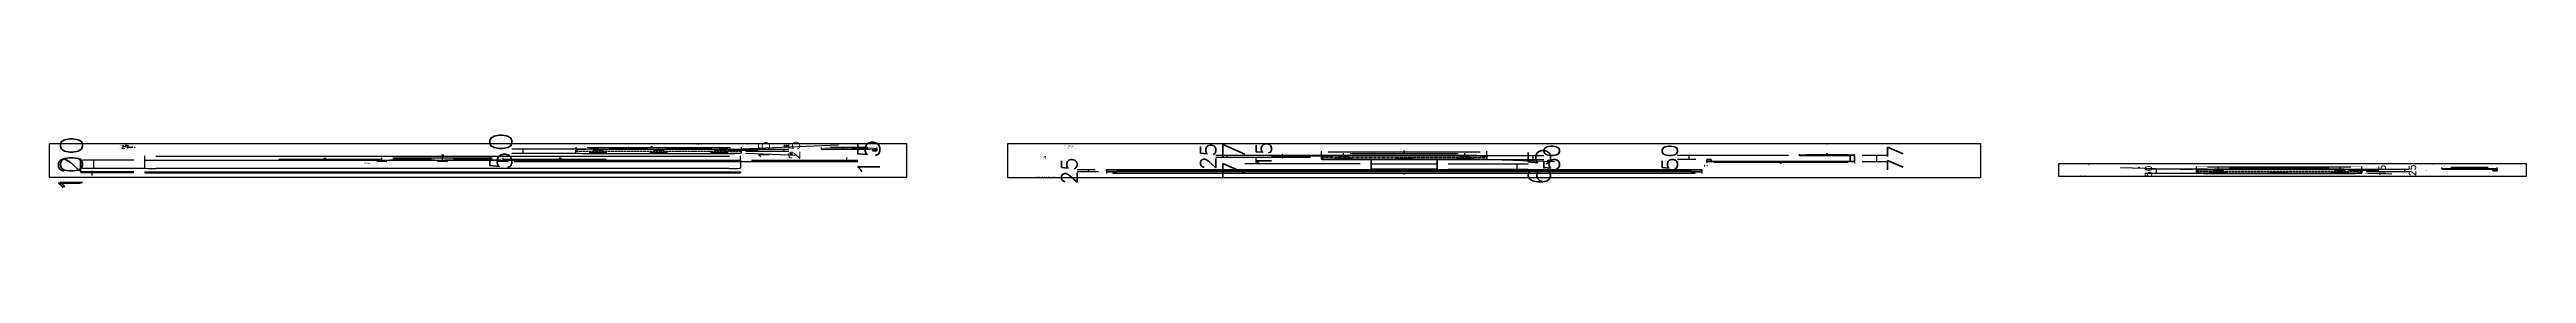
# Model space of a CAD drawing. Header units: millimetres. Extents: x 1501 to 1005769, y -4294 to 6793.
# Drawn here: x 481052 to 1005769, y -4294 to 6793 of the extents above; entities that cross this region are included whole.
import ezdxf

# ---------------------------------------------------------------- set-up
doc = ezdxf.new("R2010")
doc.units = ezdxf.units.MM
doc.linetypes.add('ACAD_ISO02W100', pattern=[15, 12, -3])
doc.linetypes.add('CENTER', pattern=[50.8, 31.75, -6.35, 6.35, -6.35])
doc.styles.get("Standard").update_dxf_attribs({"font": 'txt.shx', "bigfont": 'whgtxt.shx'})
doc.dimstyles.new('ISO-25', dxfattribs={"dimtxt": 10, "dimasz": 10, "dimexe": 5, "dimexo": 5, "dimgap": 5, "dimtad": 2, "dimtxsty": 'Standard', "dimcen": 2.5, "dimadec": 0, "dimazin": 0, "dimtfac": 1, "dimtmove": 0, "dimatfit": 3, "dimfxl": 1, "dimarcsym": 0})

# ---------------------------------------------------------------- blocks, each defined once
blk = doc.blocks.new('*D54')
at = {"color": 0, "lineweight": -2, "transparency": 16777216}
for p, q in [((1586.6, -71.5), (1556.9, -71.5)), ((1561.9, -76.5), (1561.9, -143.5)), ((1609.1, -148.5), (1556.9, -148.5))]:
    blk.add_line(p, q, dxfattribs=at)
at = {"color": 0, "transparency": 16777216}
for points in [[(1561, -76.5), (1562.7, -76.5), (1561.9, -71.5)], [(1561, -143.5), (1562.7, -143.5), (1561.9, -148.5)]]:
    blk.add_solid(points, dxfattribs=at)
at = {"layer": 'Defpoints', "color": 0, "transparency": 16777216}
for p in [(1591.6, -71.5), (1561.9, -148.5), (1614.1, -148.5)]:
    blk.add_point(p, dxfattribs=at)
at = {"color": 7, "transparency": 16777216, "insert": (1551.9, -110), "char_height": 10, "attachment_point": 5, "rotation": 90}
blk.add_mtext('77', dxfattribs=at)
blk = doc.blocks.new('*D47')
at = {"color": 0, "lineweight": -2, "transparency": 16777216}
for p, q in [((1649.1, -148.5), (1685.4, -148.5)), ((1680.4, -208.5), (1680.4, -153.5)), ((1649.1, -213.5), (1685.4, -213.5))]:
    blk.add_line(p, q, dxfattribs=at)
at = {"color": 0, "transparency": 16777216}
for points in [[(1679.5, -153.5), (1681.2, -153.5), (1680.4, -148.5)], [(1679.5, -208.5), (1681.2, -208.5), (1680.4, -213.5)]]:
    blk.add_solid(points, dxfattribs=at)
at = {"layer": 'Defpoints', "color": 0, "transparency": 16777216}
for p in [(1644.1, -148.5), (1680.4, -148.5), (1644.1, -213.5)]:
    blk.add_point(p, dxfattribs=at)
at = {"color": 7, "transparency": 16777216, "insert": (1690.4, -181), "char_height": 10, "attachment_point": 5, "rotation": 90}
blk.add_mtext('65', dxfattribs=at)
blk = doc.blocks.new('*D48')
at = {"color": 0, "lineweight": -2, "transparency": 16777216}
for p, q in [((1836.8, -43.6), (1848.3, -43.6)), ((1843.3, -46.6), (1843.3, -117.6)), ((1836.8, -120.6), (1848.3, -120.6))]:
    blk.add_line(p, q, dxfattribs=at)
at = {"color": 0, "transparency": 16777216}
for points in [[(1842.8, -46.6), (1843.8, -46.6), (1843.3, -43.6)], [(1842.8, -117.6), (1843.8, -117.6), (1843.3, -120.6)]]:
    blk.add_solid(points, dxfattribs=at)
at = {"layer": 'Defpoints', "color": 0, "transparency": 16777216}
for p in [(1831.8, -43.6), (1831.8, -120.6), (1843.3, -120.6)]:
    blk.add_point(p, dxfattribs=at)
at = {"color": 7, "transparency": 16777216, "insert": (1851.8, -82.1), "char_height": 7, "attachment_point": 5, "rotation": 90}
blk.add_mtext('77', dxfattribs=at)
blk = doc.blocks.new('*D49')
at = {"color": 0, "lineweight": -2, "transparency": 16777216}
for p, q in [((1808.3, -38.6), (1808.3, -31.5)), ((1833.3, -40.1), (1833.3, -31.5)), ((1811.3, -36.5), (1830.3, -36.5))]:
    blk.add_line(p, q, dxfattribs=at)
at = {"color": 0, "transparency": 16777216}
for points in [[(1811.3, -36), (1811.3, -37), (1808.3, -36.5)], [(1830.3, -36), (1830.3, -37), (1833.3, -36.5)]]:
    blk.add_solid(points, dxfattribs=at)
at = {"layer": 'Defpoints', "color": 0, "transparency": 16777216}
for p in [(1808.3, -43.6), (1833.3, -36.5), (1833.3, -45.1)]:
    blk.add_point(p, dxfattribs=at)
at = {"color": 7, "transparency": 16777216, "insert": (1820.8, -28), "char_height": 7, "attachment_point": 5}
blk.add_mtext('25', dxfattribs=at)
blk = doc.blocks.new('*D50')
at = {"color": 0, "lineweight": -2, "transparency": 16777216}
for p, q in [((1803.3, -45.6), (1753.1, -45.6)), ((1758.1, -48.6), (1758.1, -92.6)), ((1761.3, -95.6), (1753.1, -95.6))]:
    blk.add_line(p, q, dxfattribs=at)
at = {"color": 0, "transparency": 16777216}
for points in [[(1757.6, -48.6), (1758.6, -48.6), (1758.1, -45.6)], [(1757.6, -92.6), (1758.6, -92.6), (1758.1, -95.6)]]:
    blk.add_solid(points, dxfattribs=at)
at = {"layer": 'Defpoints', "color": 0, "transparency": 16777216}
for p in [(1808.3, -45.6), (1758.1, -95.6), (1766.3, -95.6)]:
    blk.add_point(p, dxfattribs=at)
at = {"color": 7, "transparency": 16777216, "insert": (1749.6, -70.6), "char_height": 7, "attachment_point": 5, "rotation": 90}
blk.add_mtext('50', dxfattribs=at)
blk = doc.blocks.new('*D55')
at = {"color": 0, "lineweight": -2, "transparency": 16777216}
for p, q in [((1766.3, -124.1), (1766.3, -138.3)), ((1830.3, -133.3), (1769.3, -133.3)), ((1833.3, -124.1), (1833.3, -138.3))]:
    blk.add_line(p, q, dxfattribs=at)
at = {"color": 0, "transparency": 16777216}
for points in [[(1769.3, -132.8), (1769.3, -133.8), (1766.3, -133.3)], [(1830.3, -132.8), (1830.3, -133.8), (1833.3, -133.3)]]:
    blk.add_solid(points, dxfattribs=at)
at = {"layer": 'Defpoints', "color": 0, "transparency": 16777216}
for p in [(1766.3, -119.1), (1833.3, -119.1), (1766.3, -133.3)]:
    blk.add_point(p, dxfattribs=at)
at = {"color": 7, "transparency": 16777216, "insert": (1799.8, -141.8), "char_height": 7, "attachment_point": 5}
blk.add_mtext('67', dxfattribs=at)
blk = doc.blocks.new('*D56')
at = {"color": 0, "lineweight": -2, "transparency": 16777216}
for p, q in [((1376.4, -98.8), (1376.4, -70.5)), ((1333.2, -103.8), (1381.4, -103.8)), ((1376.4, -118.8), (1376.4, -103.8)), ((1225.7, -118.8), (1381.4, -118.8)), ((1376.4, -123.8), (1376.4, -128.8))]:
    blk.add_line(p, q, dxfattribs=at)
at = {"color": 0, "transparency": 16777216}
for points in [[(1375.6, -98.8), (1377.3, -98.8), (1376.4, -103.8)], [(1375.6, -123.8), (1377.3, -123.8), (1376.4, -118.8)]]:
    blk.add_solid(points, dxfattribs=at)
at = {"layer": 'Defpoints', "color": 0, "transparency": 16777216}
for p in [(1328.2, -103.8), (1376.4, -103.8), (1220.7, -118.8)]:
    blk.add_point(p, dxfattribs=at)
at = {"color": 0, "transparency": 16777216, "insert": (1386.4, -82.2), "char_height": 10, "attachment_point": 5, "rotation": 90}
blk.add_mtext('15', dxfattribs=at)
blk = doc.blocks.new('*D57')
at = {"color": 0, "lineweight": -2, "transparency": 16777216}
for p, q in [((1574, -53.5), (1574, -31.2)), ((1596.6, -56.5), (1569, -56.5)), ((1574, -71.5), (1574, -56.5)), ((1586.6, -71.5), (1569, -71.5)), ((1574, -74.5), (1574, -77.5))]:
    blk.add_line(p, q, dxfattribs=at)
at = {"color": 0, "transparency": 16777216}
for points in [[(1573.5, -53.5), (1574.5, -53.5), (1574, -56.5)], [(1573.5, -74.5), (1574.5, -74.5), (1574, -71.5)]]:
    blk.add_solid(points, dxfattribs=at)
at = {"layer": 'Defpoints', "color": 0, "transparency": 16777216}
for p in [(1574, -56.5), (1601.6, -56.5), (1591.6, -71.5)]:
    blk.add_point(p, dxfattribs=at)
at = {"color": 7, "transparency": 16777216, "insert": (1565.5, -40.8), "char_height": 7, "attachment_point": 5, "rotation": 90}
blk.add_mtext('15', dxfattribs=at)
blk = doc.blocks.new('*D51')
at = {"color": 0, "lineweight": -2, "transparency": 16777216}
for p, q in [((1165.7, -113.8), (1165.7, -75.7)), ((1220.7, -113.8), (1220.7, -75.7)), ((1215.7, -80.7), (1170.7, -80.7))]:
    blk.add_line(p, q, dxfattribs=at)
at = {"color": 0, "transparency": 16777216}
for points in [[(1170.7, -79.9), (1170.7, -81.6), (1165.7, -80.7)], [(1215.7, -79.9), (1215.7, -81.6), (1220.7, -80.7)]]:
    blk.add_solid(points, dxfattribs=at)
at = {"layer": 'Defpoints', "color": 0, "transparency": 16777216}
for p in [(1165.7, -80.7), (1165.7, -118.8), (1220.7, -118.8)]:
    blk.add_point(p, dxfattribs=at)
at = {"color": 0, "transparency": 16777216, "insert": (1193.2, -70.7), "char_height": 10, "attachment_point": 5}
blk.add_mtext('55', dxfattribs=at)
blk = doc.blocks.new('*D58')
at = {"color": 0, "lineweight": -2, "transparency": 16777216}
for p, q in [((1058.2, -98.8), (1058.2, -49.1)), ((1063.2, -54.1), (1323.2, -54.1)), ((1328.2, -98.8), (1328.2, -49.1))]:
    blk.add_line(p, q, dxfattribs=at)
at = {"color": 0, "transparency": 16777216}
for points in [[(1063.2, -53.3), (1063.2, -55), (1058.2, -54.1)], [(1323.2, -53.3), (1323.2, -55), (1328.2, -54.1)]]:
    blk.add_solid(points, dxfattribs=at)
at = {"layer": 'Defpoints', "color": 0, "transparency": 16777216}
for p in [(1328.2, -54.1), (1058.2, -103.8), (1328.2, -103.8)]:
    blk.add_point(p, dxfattribs=at)
at = {"color": 0, "transparency": 16777216, "insert": (1193.2, -44.1), "char_height": 10, "attachment_point": 5}
blk.add_mtext('270', dxfattribs=at)
blk = doc.blocks.new('*D59')
at = {"color": 0, "lineweight": -2, "transparency": 16777216}
for p, q in [((1053.2, -103.8), (1029.9, -103.8)), ((1034.9, -108.8), (1034.9, -198.8)), ((1058.2, -203.8), (1029.9, -203.8))]:
    blk.add_line(p, q, dxfattribs=at)
at = {"color": 0, "transparency": 16777216}
for points in [[(1034.1, -108.8), (1035.7, -108.8), (1034.9, -103.8)], [(1034.1, -198.8), (1035.7, -198.8), (1034.9, -203.8)]]:
    blk.add_solid(points, dxfattribs=at)
at = {"layer": 'Defpoints', "color": 0, "transparency": 16777216}
for p in [(1058.2, -103.8), (1034.9, -203.8), (1063.2, -203.8)]:
    blk.add_point(p, dxfattribs=at)
at = {"color": 0, "transparency": 16777216, "insert": (1024.9, -153.8), "char_height": 10, "attachment_point": 5, "rotation": 90}
blk.add_mtext('100', dxfattribs=at)
blk = doc.blocks.new('*D60')
at = {"color": 0, "lineweight": -2, "transparency": 16777216}
for p, q in [((1034.1, -237.7), (1034.1, -232.7)), ((1053.2, -242.7), (1029.1, -242.7)), ((1034.1, -242.7), (1034.1, -254.7)), ((1053.2, -254.7), (1029.1, -254.7)), ((1034.1, -259.7), (1034.1, -288))]:
    blk.add_line(p, q, dxfattribs=at)
at = {"color": 0, "transparency": 16777216}
for points in [[(1033.2, -237.7), (1034.9, -237.7), (1034.1, -242.7)], [(1033.2, -259.7), (1034.9, -259.7), (1034.1, -254.7)]]:
    blk.add_solid(points, dxfattribs=at)
at = {"layer": 'Defpoints', "color": 0, "transparency": 16777216}
for p in [(1058.2, -242.7), (1034.1, -254.7), (1058.2, -254.7)]:
    blk.add_point(p, dxfattribs=at)
at = {"color": 0, "transparency": 16777216, "insert": (1024.1, -276.3), "char_height": 10, "attachment_point": 5, "rotation": 90}
blk.add_mtext('12', dxfattribs=at)
blk = doc.blocks.new('*D52')
at = {"color": 0, "lineweight": -2, "transparency": 16777216}
for p, q in [((1494.1, -247), (1494.1, -264.5)), ((1764.1, -247), (1764.1, -264.5)), ((1497.1, -259.5), (1761.1, -259.5))]:
    blk.add_line(p, q, dxfattribs=at)
at = {"color": 0, "transparency": 16777216}
for points in [[(1497.1, -259), (1497.1, -260), (1494.1, -259.5)], [(1761.1, -259), (1761.1, -260), (1764.1, -259.5)]]:
    blk.add_solid(points, dxfattribs=at)
at = {"layer": 'Defpoints', "color": 0, "transparency": 16777216}
for p in [(1494.1, -242), (1764.1, -242), (1764.1, -259.5)]:
    blk.add_point(p, dxfattribs=at)
at = {"color": 7, "transparency": 16777216, "insert": (1629.1, -268), "char_height": 7, "attachment_point": 5}
blk.add_mtext('270', dxfattribs=at)
blk = doc.blocks.new('*D53')
at = {"color": 0, "lineweight": -2, "transparency": 16777216}
for p, q in [((1601.6, -51.5), (1601.6, -19.6)), ((1656.6, -51.5), (1656.6, -19.6)), ((1604.6, -24.6), (1653.6, -24.6))]:
    blk.add_line(p, q, dxfattribs=at)
at = {"color": 0, "transparency": 16777216}
for points in [[(1604.6, -24.1), (1604.6, -25.1), (1601.6, -24.6)], [(1653.6, -24.1), (1653.6, -25.1), (1656.6, -24.6)]]:
    blk.add_solid(points, dxfattribs=at)
at = {"layer": 'Defpoints', "color": 0, "transparency": 16777216}
for p in [(1656.6, -24.6), (1601.6, -56.5), (1656.6, -56.5)]:
    blk.add_point(p, dxfattribs=at)
at = {"color": 7, "transparency": 16777216, "insert": (1629.1, -16.1), "char_height": 7, "attachment_point": 5}
blk.add_mtext('55', dxfattribs=at)
blk = doc.blocks.new('*D61')
at = {"color": 0, "lineweight": -2, "transparency": 16777216}
for p, q in [((1591.6, -51.7), (1591.6, 3.5)), ((1666.6, -51.7), (1666.6, 3.5)), ((1594.6, -1.5), (1663.6, -1.5))]:
    blk.add_line(p, q, dxfattribs=at)
at = {"color": 0, "transparency": 16777216}
for points in [[(1594.6, -1), (1594.6, -2), (1591.6, -1.5)], [(1663.6, -1), (1663.6, -2), (1666.6, -1.5)]]:
    blk.add_solid(points, dxfattribs=at)
at = {"layer": 'Defpoints', "color": 0, "transparency": 16777216}
for p in [(1666.6, -1.5), (1591.6, -56.7), (1666.6, -56.7)]:
    blk.add_point(p, dxfattribs=at)
at = {"color": 7, "transparency": 16777216, "insert": (1629.1, 7), "char_height": 7, "attachment_point": 5}
blk.add_mtext('75', dxfattribs=at)
blk = doc.blocks.new('*D62')
at = {"color": 0, "lineweight": -2, "transparency": 16777216}
for p, q in [((1661.4, -46.5), (1692.5, -46.5)), ((1687.5, -49.5), (1687.5, -93.5)), ((1666.6, -96.5), (1692.5, -96.5))]:
    blk.add_line(p, q, dxfattribs=at)
at = {"color": 0, "transparency": 16777216}
for points in [[(1687, -49.5), (1688, -49.5), (1687.5, -46.5)], [(1687, -93.5), (1688, -93.5), (1687.5, -96.5)]]:
    blk.add_solid(points, dxfattribs=at)
at = {"layer": 'Defpoints', "color": 0, "transparency": 16777216}
for p in [(1656.4, -46.5), (1661.6, -96.5), (1687.5, -96.5)]:
    blk.add_point(p, dxfattribs=at)
at = {"color": 7, "transparency": 16777216, "insert": (1696, -71.5), "char_height": 7, "attachment_point": 5, "rotation": 90}
blk.add_mtext('50', dxfattribs=at)
blk = doc.blocks.new('*D63')
at = {"color": 0, "lineweight": -2, "transparency": 16777216}
for p, q in [((1165.7, -113.8), (1165.7, -89.8)), ((1193.2, -113.8), (1193.2, -89.8)), ((1165.7, -94.8), (1119, -94.8)), ((1188.2, -94.8), (1170.7, -94.8))]:
    blk.add_line(p, q, dxfattribs=at)
at = {"color": 0, "transparency": 16777216}
for points in [[(1170.7, -93.9), (1170.7, -95.6), (1165.7, -94.8)], [(1188.2, -93.9), (1188.2, -95.6), (1193.2, -94.8)]]:
    blk.add_solid(points, dxfattribs=at)
at = {"layer": 'Defpoints', "color": 0, "transparency": 16777216}
for p in [(1165.7, -94.8), (1165.7, -118.8), (1193.2, -118.8)]:
    blk.add_point(p, dxfattribs=at)
at = {"color": 0, "transparency": 16777216, "insert": (1139.8, -83.9), "char_height": 10, "attachment_point": 5}
blk.add_mtext('27,5', dxfattribs=at)
blk = doc.blocks.new('*D64')
at = {"color": 0, "lineweight": -2, "transparency": 16777216}
for p, q in [((1193.2, -113.8), (1193.2, -86.5)), ((1220.7, -113.8), (1220.7, -86.5)), ((1198.2, -91.5), (1215.7, -91.5)), ((1220.7, -91.5), (1267.3, -91.5))]:
    blk.add_line(p, q, dxfattribs=at)
at = {"color": 0, "transparency": 16777216}
for points in [[(1198.2, -90.6), (1198.2, -92.3), (1193.2, -91.5)], [(1215.7, -90.6), (1215.7, -92.3), (1220.7, -91.5)]]:
    blk.add_solid(points, dxfattribs=at)
at = {"layer": 'Defpoints', "color": 0, "transparency": 16777216}
for p in [(1220.7, -91.5), (1193.2, -118.8), (1220.7, -118.8)]:
    blk.add_point(p, dxfattribs=at)
at = {"color": 0, "transparency": 16777216, "insert": (1246.5, -80.6), "char_height": 10, "attachment_point": 5}
blk.add_mtext('27,5', dxfattribs=at)
blk = doc.blocks.new('*D65')
at = {"color": 0, "lineweight": -2, "transparency": 16777216}
for p, q in [((1375, 35.4), (1375, 42.4)), ((1386, 40.4), (1379, 40.4)), ((1390, 33.9), (1390, 42.4))]:
    blk.add_line(p, q, dxfattribs=at)
at = {"color": 0, "transparency": 16777216}
for points in [[(1379, 41.1), (1379, 39.8), (1375, 40.4)], [(1386, 41.1), (1386, 39.8), (1390, 40.4)]]:
    blk.add_solid(points, dxfattribs=at)
at = {"layer": 'Defpoints', "color": 0, "transparency": 16777216}
for p in [(1375, 40.4), (1375, 33.4), (1390, 31.9)]:
    blk.add_point(p, dxfattribs=at)
at = {"color": 0, "transparency": 16777216, "insert": (1381.1, 44.4), "char_height": 4, "attachment_point": 5}
blk.add_mtext('15', dxfattribs=at)
blk = doc.blocks.new('*D66')
at = {"color": 0, "lineweight": -2, "transparency": 16777216}
for p, q in [((1365, 35.4), (1365, 51.5)), ((1386, 49.5), (1369, 49.5)), ((1390, 33.9), (1390, 51.5))]:
    blk.add_line(p, q, dxfattribs=at)
at = {"color": 0, "transparency": 16777216}
for points in [[(1369, 50.2), (1369, 48.8), (1365, 49.5)], [(1386, 50.2), (1386, 48.8), (1390, 49.5)]]:
    blk.add_solid(points, dxfattribs=at)
at = {"layer": 'Defpoints', "color": 0, "transparency": 16777216}
for p in [(1365, 49.5), (1365, 33.4), (1390, 31.9)]:
    blk.add_point(p, dxfattribs=at)
at = {"color": 0, "transparency": 16777216, "insert": (1376.7, 53.5), "char_height": 4, "attachment_point": 5}
blk.add_mtext('25', dxfattribs=at)
blk = doc.blocks.new('*D67')
at = {"color": 0, "lineweight": -2, "transparency": 16777216}
for p, q in [((1258.7, 28.8), (1224.6, 28.8)), ((1229.6, 23.8), (1229.6, -16.2)), ((1253.7, -21.2), (1224.6, -21.2))]:
    blk.add_line(p, q, dxfattribs=at)
at = {"color": 0, "transparency": 16777216}
for points in [[(1228.8, 23.8), (1230.5, 23.8), (1229.6, 28.8)], [(1228.8, -16.2), (1230.5, -16.2), (1229.6, -21.2)]]:
    blk.add_solid(points, dxfattribs=at)
at = {"layer": 'Defpoints', "color": 0, "transparency": 16777216}
for p in [(1263.7, 28.8), (1229.6, -21.2), (1258.7, -21.2)]:
    blk.add_point(p, dxfattribs=at)
at = {"color": 0, "transparency": 16777216, "insert": (1219.6, 2.9), "char_height": 10, "attachment_point": 5, "rotation": 90}
blk.add_mtext('50', dxfattribs=at)
blk = doc.blocks.new('*D68')
at = {"color": 0, "lineweight": -2, "transparency": 16777216}
for p, q in [((1253.7, 23.6), (1253.7, 53.5)), ((1258.7, 48.5), (1323.7, 48.5)), ((1328.7, 23.6), (1328.7, 53.5))]:
    blk.add_line(p, q, dxfattribs=at)
at = {"color": 0, "transparency": 16777216}
for points in [[(1258.7, 49.3), (1258.7, 47.7), (1253.7, 48.5)], [(1323.7, 49.3), (1323.7, 47.7), (1328.7, 48.5)]]:
    blk.add_solid(points, dxfattribs=at)
at = {"layer": 'Defpoints', "color": 0, "transparency": 16777216}
for p in [(1328.7, 48.5), (1253.7, 18.6), (1328.7, 18.6)]:
    blk.add_point(p, dxfattribs=at)
at = {"color": 0, "transparency": 16777216, "insert": (1287.9, 58.5), "char_height": 10, "attachment_point": 5}
blk.add_mtext('75', dxfattribs=at)
blk = doc.blocks.new('*D69')
at = {"color": 0, "lineweight": -2, "transparency": 16777216}
for p, q in [((1322.9, 18.8), (1336.4, 18.8)), ((1334.4, 8.8), (1334.4, 13.8)), ((1330.7, 3.8), (1336.4, 3.8))]:
    blk.add_line(p, q, dxfattribs=at)
at = {"color": 0, "transparency": 16777216}
for points in [[(1333.5, 13.8), (1335.2, 13.8), (1334.4, 18.8)], [(1333.5, 8.8), (1335.2, 8.8), (1334.4, 3.8)]]:
    blk.add_solid(points, dxfattribs=at)
at = {"layer": 'Defpoints', "color": 0, "transparency": 16777216}
for p in [(1320.9, 18.8), (1334.4, 18.8), (1328.7, 3.8)]:
    blk.add_point(p, dxfattribs=at)
at = {"color": 0, "transparency": 16777216, "insert": (1338.9, 11.9), "char_height": 5, "attachment_point": 5, "rotation": 90}
blk.add_mtext('15', dxfattribs=at)
blk = doc.blocks.new('*D70')
at = {"color": 0, "lineweight": -2, "transparency": 16777216}
for p, q in [((1263.7, 24), (1263.7, 45.8)), ((1291.2, 24), (1291.2, 45.8)), ((1268.7, 43.8), (1286.2, 43.8))]:
    blk.add_line(p, q, dxfattribs=at)
at = {"color": 0, "transparency": 16777216}
for points in [[(1268.7, 44.7), (1268.7, 43), (1263.7, 43.8)], [(1286.2, 44.7), (1286.2, 43), (1291.2, 43.8)]]:
    blk.add_solid(points, dxfattribs=at)
at = {"layer": 'Defpoints', "color": 0, "transparency": 16777216}
for p in [(1291.2, 43.8), (1263.7, 22), (1291.2, 22)]:
    blk.add_point(p, dxfattribs=at)
at = {"color": 0, "transparency": 16777216, "insert": (1277.4, 48.7), "char_height": 5, "attachment_point": 5}
blk.add_mtext('27,5', dxfattribs=at)
blk = doc.blocks.new('*D71')
at = {"color": 0, "lineweight": -2, "transparency": 16777216}
for p, q in [((1291.2, 24), (1291.2, 39)), ((1296.2, 37), (1313.7, 37)), ((1318.7, 24), (1318.7, 39))]:
    blk.add_line(p, q, dxfattribs=at)
at = {"color": 0, "transparency": 16777216}
for points in [[(1296.2, 37.9), (1296.2, 36.2), (1291.2, 37)], [(1313.7, 37.9), (1313.7, 36.2), (1318.7, 37)]]:
    blk.add_solid(points, dxfattribs=at)
at = {"layer": 'Defpoints', "color": 0, "transparency": 16777216}
for p in [(1318.7, 37), (1291.2, 22), (1318.7, 22)]:
    blk.add_point(p, dxfattribs=at)
at = {"color": 0, "transparency": 16777216, "insert": (1304.9, 41.9), "char_height": 5, "attachment_point": 5}
blk.add_mtext('27,5', dxfattribs=at)
blk = doc.blocks.new('*D72')
at = {"color": 0, "lineweight": -2, "transparency": 16777216}
for p, q in [((1320.7, 28.8), (1350.1, 28.8)), ((1348.1, 8.8), (1348.1, 23.8)), ((1330.7, 3.8), (1350.1, 3.8))]:
    blk.add_line(p, q, dxfattribs=at)
at = {"color": 0, "transparency": 16777216}
for points in [[(1347.3, 23.8), (1348.9, 23.8), (1348.1, 28.8)], [(1347.3, 8.8), (1348.9, 8.8), (1348.1, 3.8)]]:
    blk.add_solid(points, dxfattribs=at)
at = {"layer": 'Defpoints', "color": 0, "transparency": 16777216}
for p in [(1318.7, 28.8), (1348.1, 28.8), (1328.7, 3.8)]:
    blk.add_point(p, dxfattribs=at)
at = {"color": 0, "transparency": 16777216, "insert": (1352.6, 15.6), "char_height": 5, "attachment_point": 5, "rotation": 90}
blk.add_mtext('25', dxfattribs=at)
blk = doc.blocks.new('*D73')
at = {"color": 0, "lineweight": -2, "transparency": 16777216}
for p, q in [((1489.1, -218.5), (1480.8, -218.5)), ((1485.8, -221.5), (1485.8, -240.5)), ((1490.6, -243.5), (1480.8, -243.5))]:
    blk.add_line(p, q, dxfattribs=at)
at = {"color": 0, "transparency": 16777216}
for points in [[(1485.3, -221.5), (1486.3, -221.5), (1485.8, -218.5)], [(1485.3, -240.5), (1486.3, -240.5), (1485.8, -243.5)]]:
    blk.add_solid(points, dxfattribs=at)
at = {"layer": 'Defpoints', "color": 0, "transparency": 16777216}
for p in [(1494.1, -218.5), (1485.8, -243.5), (1495.6, -243.5)]:
    blk.add_point(p, dxfattribs=at)
at = {"color": 7, "transparency": 16777216, "insert": (1477.3, -231), "char_height": 7, "attachment_point": 5, "rotation": 90}
blk.add_mtext('25', dxfattribs=at)
blk = doc.blocks.new('*D74')
at = {"color": 0, "lineweight": -2, "transparency": 16777216}
for p, q in [((1661.6, -91.5), (1665.2, -94.9)), ((1697.2, -125.1), (1668.9, -98.4))]:
    blk.add_line(p, q, dxfattribs=at)
at = {"color": 0, "transparency": 16777216}
blk.add_solid([(1669.4, -97.8), (1668.3, -99), (1665.2, -94.9)], dxfattribs=at)
at = {"layer": 'Defpoints', "color": 0, "transparency": 16777216}
for p in [(1661.6, -91.5), (1665.2, -94.9)]:
    blk.add_point(p, dxfattribs=at)
at = {"color": 0, "transparency": 16777216, "insert": (1694.4, -108.7), "char_height": 10, "attachment_point": 5, "rotation": 316.6867}
blk.add_mtext('R5', dxfattribs=at)
blk = doc.blocks.new('*D75')
at = {"color": 0, "lineweight": -2, "transparency": 16777216}
for p, q in [((1372.7, 78.4), (1328.7, 29.8)), ((1318.5, 18.6), (1325.3, 26.1))]:
    blk.add_line(p, q, dxfattribs=at)
at = {"color": 0, "transparency": 16777216}
blk.add_solid([(1328, 30.4), (1329.3, 29.3), (1325.3, 26.1)], dxfattribs=at)
at = {"layer": 'Defpoints', "color": 0, "transparency": 16777216}
for p in [(1325.3, 26.1), (1318.5, 18.6)]:
    blk.add_point(p, dxfattribs=at)
at = {"color": 0, "transparency": 16777216, "insert": (1349, 68.4), "char_height": 10, "attachment_point": 5, "rotation": 47.8113}
blk.add_mtext('R10,2', dxfattribs=at)
blk = doc.blocks.new('*D76')
at = {"color": 0, "lineweight": -2, "transparency": 16777216}
for p, q in [((1323.7, -16.2), (1327.2, -19.7)), ((1353.9, -45.7), (1330.8, -23.2))]:
    blk.add_line(p, q, dxfattribs=at)
at = {"color": 0, "transparency": 16777216}
blk.add_solid([(1331.4, -22.6), (1330.2, -23.8), (1327.2, -19.7)], dxfattribs=at)
at = {"layer": 'Defpoints', "color": 0, "transparency": 16777216}
for p in [(1323.7, -16.2), (1327.2, -19.7)]:
    blk.add_point(p, dxfattribs=at)
at = {"color": 0, "transparency": 16777216, "insert": (1351.3, -29.3), "char_height": 10, "attachment_point": 5, "rotation": 315.6939}
blk.add_mtext('R5', dxfattribs=at)
blk = doc.blocks.new('*D77')
at = {"color": 0, "lineweight": -2, "transparency": 16777216}
for p, q in [((1596.8, -46.5), (1543.8, -46.5)), ((1548.8, -68.5), (1548.8, -49.5)), ((1586.6, -71.5), (1543.8, -71.5))]:
    blk.add_line(p, q, dxfattribs=at)
at = {"color": 0, "transparency": 16777216}
for points in [[(1548.3, -49.5), (1549.3, -49.5), (1548.8, -46.5)], [(1548.3, -68.5), (1549.3, -68.5), (1548.8, -71.5)]]:
    blk.add_solid(points, dxfattribs=at)
at = {"layer": 'Defpoints', "color": 0, "transparency": 16777216}
for p in [(1548.8, -46.5), (1601.8, -46.5), (1591.6, -71.5)]:
    blk.add_point(p, dxfattribs=at)
at = {"color": 7, "transparency": 16777216, "insert": (1540.3, -59), "char_height": 7, "attachment_point": 5, "rotation": 90}
blk.add_mtext('25', dxfattribs=at)
blk = doc.blocks.new('*D78')
at = {"color": 0, "lineweight": -2, "transparency": 16777216}
for p, q in [((2109.6, -207.1), (2109.6, -200)), ((2120.6, -202), (2113.6, -202)), ((2124.6, -208.6), (2124.6, -200))]:
    blk.add_line(p, q, dxfattribs=at)
at = {"color": 0, "transparency": 16777216}
for points in [[(2113.6, -201.4), (2113.6, -202.7), (2109.6, -202)], [(2120.6, -201.4), (2120.6, -202.7), (2124.6, -202)]]:
    blk.add_solid(points, dxfattribs=at)
at = {"layer": 'Defpoints', "color": 0, "transparency": 16777216}
for p in [(2109.6, -202), (2109.6, -209.1), (2124.6, -210.6)]:
    blk.add_point(p, dxfattribs=at)
at = {"color": 7, "transparency": 16777216, "insert": (2115.7, -198.5), "char_height": 3, "attachment_point": 5}
blk.add_mtext('15', dxfattribs=at)
blk = doc.blocks.new('*D79')
at = {"color": 0, "lineweight": -2, "transparency": 16777216}
for p, q in [((2099.6, -207.1), (2099.6, -191)), ((2120.6, -193), (2103.6, -193)), ((2124.6, -208.6), (2124.6, -191))]:
    blk.add_line(p, q, dxfattribs=at)
at = {"color": 0, "transparency": 16777216}
for points in [[(2103.6, -192.3), (2103.6, -193.7), (2099.6, -193)], [(2120.6, -192.3), (2120.6, -193.7), (2124.6, -193)]]:
    blk.add_solid(points, dxfattribs=at)
at = {"layer": 'Defpoints', "color": 0, "transparency": 16777216}
for p in [(2099.6, -193), (2099.6, -209.1), (2124.6, -210.6)]:
    blk.add_point(p, dxfattribs=at)
at = {"color": 7, "transparency": 16777216, "insert": (2111.3, -189.5), "char_height": 3, "attachment_point": 5}
blk.add_mtext('25', dxfattribs=at)
blk = doc.blocks.new('*D80')
at = {"color": 0, "lineweight": -2, "transparency": 16777216}
for p, q in [((1993.3, -213.7), (1965.1, -213.7)), ((1970.1, -218.7), (1970.1, -258.7)), ((1988.3, -263.7), (1965.1, -263.7))]:
    blk.add_line(p, q, dxfattribs=at)
at = {"color": 0, "transparency": 16777216}
for points in [[(1969.3, -218.7), (1971, -218.7), (1970.1, -213.7)], [(1969.3, -258.7), (1971, -258.7), (1970.1, -263.7)]]:
    blk.add_solid(points, dxfattribs=at)
at = {"layer": 'Defpoints', "color": 0, "transparency": 16777216}
for p in [(1998.3, -213.7), (1970.1, -263.7), (1993.3, -263.7)]:
    blk.add_point(p, dxfattribs=at)
at = {"color": 7, "transparency": 16777216, "insert": (1966.6, -239.6), "char_height": 3, "attachment_point": 5, "rotation": 90}
blk.add_mtext('50', dxfattribs=at)
blk = doc.blocks.new('*D81')
at = {"color": 0, "lineweight": -2, "transparency": 16777216}
for p, q in [((1988.3, -218.9), (1988.3, -179)), ((2063.3, -218.9), (2063.3, -179)), ((1993.3, -184), (2058.3, -184))]:
    blk.add_line(p, q, dxfattribs=at)
at = {"color": 0, "transparency": 16777216}
for points in [[(1993.3, -183.2), (1993.3, -184.8), (1988.3, -184)], [(2058.3, -183.2), (2058.3, -184.8), (2063.3, -184)]]:
    blk.add_solid(points, dxfattribs=at)
at = {"layer": 'Defpoints', "color": 0, "transparency": 16777216}
for p in [(2063.3, -184), (1988.3, -223.9), (2063.3, -223.9)]:
    blk.add_point(p, dxfattribs=at)
at = {"color": 7, "transparency": 16777216, "insert": (2022.5, -180.5), "char_height": 3, "attachment_point": 5}
blk.add_mtext('75', dxfattribs=at)
blk = doc.blocks.new('*D82')
at = {"color": 0, "lineweight": -2, "transparency": 16777216}
for p, q in [((2057.5, -223.7), (2071, -223.7)), ((2069, -233.7), (2069, -228.7)), ((2065.3, -238.7), (2071, -238.7))]:
    blk.add_line(p, q, dxfattribs=at)
at = {"color": 0, "transparency": 16777216}
for points in [[(2068.1, -228.7), (2069.8, -228.7), (2069, -223.7)], [(2068.1, -233.7), (2069.8, -233.7), (2069, -238.7)]]:
    blk.add_solid(points, dxfattribs=at)
at = {"layer": 'Defpoints', "color": 0, "transparency": 16777216}
for p in [(2055.5, -223.7), (2069, -223.7), (2063.3, -238.7)]:
    blk.add_point(p, dxfattribs=at)
at = {"color": 7, "transparency": 16777216, "insert": (2072.5, -230.6), "char_height": 3, "attachment_point": 5, "rotation": 90}
blk.add_mtext('15', dxfattribs=at)
blk = doc.blocks.new('*D83')
at = {"color": 0, "lineweight": -2, "transparency": 16777216}
for p, q in [((2055.3, -213.7), (2084.7, -213.7)), ((2082.7, -233.7), (2082.7, -218.7)), ((2065.3, -238.7), (2084.7, -238.7))]:
    blk.add_line(p, q, dxfattribs=at)
at = {"color": 0, "transparency": 16777216}
for points in [[(2081.9, -218.7), (2083.5, -218.7), (2082.7, -213.7)], [(2081.9, -233.7), (2083.5, -233.7), (2082.7, -238.7)]]:
    blk.add_solid(points, dxfattribs=at)
at = {"layer": 'Defpoints', "color": 0, "transparency": 16777216}
for p in [(2053.3, -213.7), (2082.7, -213.7), (2063.3, -238.7)]:
    blk.add_point(p, dxfattribs=at)
at = {"color": 7, "transparency": 16777216, "insert": (2086.2, -226.9), "char_height": 3, "attachment_point": 5, "rotation": 90}
blk.add_mtext('25', dxfattribs=at)
blk = doc.blocks.new('*D84')
at = {"color": 0, "lineweight": -2, "transparency": 16777216}
for p, q in [((1953.9, -190.8), (1986.3, -214.8)), ((1998.5, -223.9), (1990.3, -217.8))]:
    blk.add_line(p, q, dxfattribs=at)
at = {"color": 0, "transparency": 16777216}
blk.add_solid([(1986.8, -214.2), (1985.8, -215.5), (1990.3, -217.8)], dxfattribs=at)
at = {"layer": 'Defpoints', "color": 0, "transparency": 16777216}
for p in [(1990.3, -217.8), (1998.5, -223.9)]:
    blk.add_point(p, dxfattribs=at)
at = {"color": 7, "transparency": 16777216, "insert": (1962.2, -192.2), "char_height": 3, "attachment_point": 5, "rotation": 323.3419}
blk.add_mtext('R10,2', dxfattribs=at)
blk = doc.blocks.new('*D85')
at = {"color": 0, "lineweight": -2, "transparency": 16777216}
for p, q in [((2058.3, -258.7), (2062.1, -261.9)), ((2076.8, -273.9), (2066, -265))]:
    blk.add_line(p, q, dxfattribs=at)
at = {"color": 0, "transparency": 16777216}
blk.add_solid([(2066.5, -264.4), (2065.5, -265.7), (2062.1, -261.9)], dxfattribs=at)
at = {"layer": 'Defpoints', "color": 0, "transparency": 16777216}
for p in [(2058.3, -258.7), (2062.1, -261.9)]:
    blk.add_point(p, dxfattribs=at)
at = {"color": 7, "transparency": 16777216, "insert": (2075.6, -268.3), "char_height": 3, "attachment_point": 5, "rotation": 320.7239}
blk.add_mtext('R5', dxfattribs=at)
blk = doc.blocks.new('*D86')
at = {"color": 0, "lineweight": -2, "transparency": 16777216}
for p, q in [((1998.3, -215.4), (1998.3, -197.1)), ((2003.3, -202.1), (2048.3, -202.1)), ((2053.3, -215.4), (2053.3, -197.1))]:
    blk.add_line(p, q, dxfattribs=at)
at = {"color": 0, "transparency": 16777216}
for points in [[(2003.3, -201.2), (2003.3, -202.9), (1998.3, -202.1)], [(2048.3, -201.2), (2048.3, -202.9), (2053.3, -202.1)]]:
    blk.add_solid(points, dxfattribs=at)
at = {"layer": 'Defpoints', "color": 0, "transparency": 16777216}
for p in [(2053.3, -202.1), (1998.3, -220.4), (2053.3, -220.4)]:
    blk.add_point(p, dxfattribs=at)
at = {"color": 7, "transparency": 16777216, "insert": (2025.8, -198.6), "char_height": 3, "attachment_point": 5}
blk.add_mtext('55', dxfattribs=at)
blk = doc.blocks.new('가람160527-731MAR싱글휴지걸이 브라켓')
for p, q in [((1263.852, 28.784), (1318.452, 28.784)), ((1365.025, 33.404), (1388.525, 33.404)), ((1365.025, 33.404), (1365.025, 31.404)), ((1365.025, 31.404), (1386.525, 31.404)), ((1388.025, 29.904), (1388.025, 8.404)), ((1390.025, 31.904), (1390.025, 8.404)), ((1253.652, -16.216), (1253.652, 18.584)), ((1261.452, 21.034), (1261.452, 19.534)), ((1261.452, 19.534), (1261.452, 16.534)), ((1264.852, 22.034), (1262.452, 22.034)), ((1264.852, 15.534), (1262.452, 15.534)), ((1265.852, 21.034), (1265.852, 19.534)), ((1265.852, 19.534), (1265.852, 16.534)), ((1288.952, 21.034), (1288.952, 19.534)), ((1288.952, 19.534), (1288.952, 16.534)), ((1292.352, 22.034), (1289.952, 22.034)), ((1292.352, 15.534), (1289.952, 15.534)), ((1293.352, 21.034), (1293.352, 19.534)), ((1293.352, 19.534), (1293.352, 16.534)), ((1316.452, 21.034), (1316.452, 19.534)), ((1316.452, 19.534), (1316.452, 16.534)), ((1319.852, 22.034), (1317.452, 22.034)), ((1319.852, 15.534), (1317.452, 15.534)), ((1320.852, 21.034), (1320.852, 16.534)), ((1328.652, -16.216), (1328.652, 18.584)), ((1388.025, 8.404), (1390.025, 8.404)), ((1259.652, -12.416), (1259.652, -10.016)), ((1266.652, -9.016), (1260.652, -9.016)), ((1267.652, -12.416), (1267.652, -10.016)), ((1287.152, -12.416), (1287.152, -10.016)), ((1288.152, -9.016), (1294.152, -9.016)), ((1295.152, -12.416), (1295.152, -10.016)), ((1314.652, -12.416), (1314.652, -10.016)), ((1315.652, -9.016), (1321.652, -9.016)), ((1322.652, -12.416), (1322.652, -10.016)), ((1258.652, -21.216), (1323.652, -21.216)), ((1266.652, -13.416), (1260.652, -13.416)), ((1288.152, -13.416), (1294.152, -13.416)), ((1315.652, -13.416), (1321.652, -13.416)), ((1599.398, -54.265), (1599.398, -55.765)), ((1599.398, -55.765), (1599.398, -58.765)), ((1602.798, -53.265), (1600.398, -53.265)), ((1603.798, -54.265), (1603.798, -55.765)), ((1603.798, -55.765), (1603.798, -58.765)), ((1654.398, -54.265), (1654.398, -55.765)), ((1654.398, -55.765), (1654.398, -58.765)), ((1657.798, -53.265), (1655.398, -53.265)), ((1658.798, -54.265), (1658.798, -58.765)), ((1602.798, -59.765), (1600.398, -59.765)), ((1657.798, -59.765), (1655.398, -59.765)), ((1597.598, -87.715), (1597.598, -85.315)), ((1597.598, -87.715), (1597.598, -85.315)), ((1604.598, -84.315), (1598.598, -84.315)), ((1604.598, -84.315), (1598.598, -84.315)), ((1604.598, -88.715), (1598.598, -88.715)), ((1604.598, -88.715), (1598.598, -88.715)), ((1605.598, -87.715), (1605.598, -85.315)), ((1605.598, -87.715), (1605.598, -85.315)), ((1625.098, -87.715), (1625.098, -85.315)), ((1625.098, -87.715), (1625.098, -85.315)), ((1626.098, -84.315), (1632.098, -84.315)), ((1626.098, -84.315), (1632.098, -84.315)), ((1626.098, -88.715), (1632.098, -88.715)), ((1626.098, -88.715), (1632.098, -88.715)), ((1633.098, -87.715), (1633.098, -85.315)), ((1633.098, -87.715), (1633.098, -85.315)), ((1652.598, -87.715), (1652.598, -85.315)), ((1652.598, -87.715), (1652.598, -85.315)), ((1653.598, -84.315), (1659.598, -84.315)), ((1653.598, -84.315), (1659.598, -84.315)), ((1653.598, -88.715), (1659.598, -88.715)), ((1653.598, -88.715), (1659.598, -88.715)), ((1660.598, -87.715), (1660.598, -85.315)), ((1660.598, -87.715), (1660.598, -85.315)), ((1058.166, -103.833), (1328.166, -103.833)), ((1058.166, -198.833), (1058.166, -103.833)), ((1328.166, -103.833), (1328.166, -198.833)), ((1323.166, -203.833), (1063.166, -203.833)), ((1996.062, -221.447), (1996.062, -222.947)), ((1996.062, -222.947), (1996.062, -225.947)), ((1999.462, -220.447), (1997.062, -220.447)), ((2000.462, -221.447), (2000.462, -222.947)), ((2000.462, -222.947), (2000.462, -225.947)), ((2051.062, -221.447), (2051.062, -222.947)), ((2051.062, -222.947), (2051.062, -225.947)), ((2054.462, -220.447), (2052.062, -220.447)), ((2055.462, -221.447), (2055.462, -225.947)), ((1999.462, -226.947), (1997.062, -226.947)), ((2054.462, -226.947), (2052.062, -226.947)), ((1058.166, -242.683), (1058.166, -254.683)), ((1058.166, -242.683), (1328.166, -242.683)), ((1163.416, -242.683), (1163.416, -251.683)), ((1167.916, -242.683), (1167.916, -251.683)), ((1190.916, -242.683), (1190.916, -251.683)), ((1195.416, -242.683), (1195.416, -251.683)), ((1218.416, -242.683), (1218.416, -251.683)), ((1222.916, -242.683), (1222.916, -251.683)), ((1328.166, -242.683), (1328.166, -254.683)), ((1058.166, -254.683), (1328.166, -254.683)), ((1163.416, -251.683), (1167.916, -251.683)), ((1190.916, -251.683), (1195.416, -251.683)), ((1218.416, -251.683), (1222.916, -251.683)), ((1994.262, -254.897), (1994.262, -252.497)), ((2001.262, -251.497), (1995.262, -251.497)), ((2001.262, -255.897), (1995.262, -255.897)), ((2002.262, -254.897), (2002.262, -252.497)), ((2021.762, -254.897), (2021.762, -252.497)), ((2022.762, -251.497), (2028.762, -251.497)), ((2022.762, -255.897), (2028.762, -255.897)), ((2029.762, -254.897), (2029.762, -252.497)), ((2049.262, -254.897), (2049.262, -252.497)), ((2050.262, -251.497), (2056.262, -251.497)), ((2050.262, -255.897), (2056.262, -255.897)), ((2057.262, -254.897), (2057.262, -252.497))]:
    blk.add_line(p, q)
at = {"color": 6}
for p, q in [((1372.775, 33.404), (1372.775, 31.404)), ((1375.025, 33.404), (1375.025, 31.404)), ((1377.275, 33.404), (1377.275, 31.404)), ((1388.025, 20.654), (1390.025, 20.654)), ((1388.025, 18.404), (1390.025, 18.404)), ((1388.025, 16.154), (1390.025, 16.154)), ((2107.384, -209.077), (2107.384, -211.077)), ((2109.634, -209.077), (2109.634, -211.077)), ((2111.884, -209.077), (2111.884, -211.077)), ((2122.634, -221.827), (2124.634, -221.827)), ((2122.634, -224.077), (2124.634, -224.077)), ((2122.634, -226.327), (2124.634, -226.327))]:
    blk.add_line(p, q, dxfattribs=at)
at = {"color": 5}
for p, q in [((1263.652, 22.034), (1263.652, 15.534)), ((1165.666, -115.583), (1165.666, -122.083)), ((1165.666, -115.583), (1165.666, -122.083)), ((1998.262, -220.447), (1998.262, -226.947))]:
    blk.add_line(p, q, dxfattribs=at)
at = {"color": 1, "linetype": 'ACAD_ISO02W100', "ltscale": 0.5}
blk.add_line((1253.652, 3.784), (1328.652, 3.784), dxfattribs=at)
at = {"lineweight": 40}
for p, q in [((1808.259, -43.637), (1831.759, -43.637)), ((1808.259, -43.637), (1831.759, -43.637)), ((1808.259, -43.637), (1831.759, -43.637)), ((1808.259, -43.637), (1808.259, -45.637)), ((1601.798, -46.515), (1656.398, -46.515)), ((1601.798, -46.515), (1656.398, -46.515)), ((1808.259, -45.637), (1830.259, -45.637)), ((1808.259, -45.637), (1830.259, -45.637)), ((1808.259, -45.637), (1830.259, -45.637)), ((1808.259, -45.637), (1830.259, -45.637)), ((1831.259, -46.637), (1831.259, -117.637)), ((1833.259, -45.137), (1833.259, -119.137)), ((1591.598, -91.515), (1591.598, -56.715)), ((1591.598, -91.515), (1591.598, -56.715)), ((1666.598, -91.515), (1666.598, -56.715)), ((1666.598, -91.515), (1666.598, -56.715)), ((1596.598, -96.515), (1661.598, -96.515)), ((1596.598, -96.515), (1661.598, -96.515)), ((1614.098, -96.515), (1614.098, -218.515)), ((1644.098, -96.515), (1644.098, -218.515)), ((1766.259, -119.137), (1766.259, -95.637)), ((1768.259, -95.637), (1766.259, -95.637)), ((1768.259, -117.637), (1768.259, -95.637)), ((1831.759, -120.637), (1767.759, -120.637)), ((1830.259, -118.637), (1769.259, -118.637)), ((2099.634, -209.077), (2123.134, -209.077)), ((2099.634, -209.077), (2099.634, -211.077)), ((2099.634, -211.077), (2121.134, -211.077)), ((2122.634, -212.577), (2122.634, -234.077)), ((2124.634, -210.577), (2124.634, -234.077)), ((1494.098, -242.015), (1494.098, -218.515)), ((1764.098, -218.515), (1494.098, -218.515)), ((1764.098, -242.015), (1764.098, -218.515)), ((1988.262, -258.697), (1988.262, -223.897)), ((1998.462, -213.697), (2053.062, -213.697)), ((2063.262, -258.697), (2063.262, -223.897)), ((2122.634, -234.077), (2124.634, -234.077)), ((1497.598, -243.515), (1495.598, -243.515)), ((1499.098, -242.015), (1499.098, -238.515)), ((1759.098, -238.515), (1499.098, -238.515)), ((1759.098, -242.015), (1759.098, -238.515)), ((1762.598, -243.515), (1760.598, -243.515)), ((1993.262, -263.697), (2058.262, -263.697))]:
    blk.add_line(p, q, dxfattribs=at)
at = {"color": 1, "linetype": 'CENTER', "lineweight": 40, "ltscale": 0.2}
blk.add_line((1591.598, -71.515), (1666.598, -71.515), dxfattribs=at)
at = {"color": 1}
blk.add_line((1614.098, -148.515), (1644.098, -148.515), dxfattribs=at)
at = {"color": 1, "lineweight": 40}
blk.add_line((1614.098, -213.515), (1644.098, -213.515), dxfattribs=at)
at = {"color": 1, "linetype": 'ACAD_ISO02W100', "lineweight": 40, "ltscale": 0.5}
blk.add_line((1988.262, -238.697), (2063.262, -238.697), dxfattribs=at)
at = {"color": 6}
for points in [[(1014.995, 99.505), (1403.431, 99.505), (1403.431, -313.833), (1014.995, -313.833)], [(1449.504, 96.646), (1890.332, 96.646), (1890.332, -317.462), (1449.504, -317.462)], [(2137.901, -148.177), (1925.677, -148.177), (1925.677, -298.685), (2137.901, -298.685)]]:
    blk.add_lwpolyline(points, close=True, dxfattribs=at)
at = {"lineweight": -3}
for centre in [(1165.666, -118.833), (1165.666, -118.833), (1165.666, -118.833), (1193.166, -118.833), (1193.166, -118.833), (1220.666, -118.833), (1220.666, -118.833), (1220.666, -118.833)]:
    blk.add_circle(centre, 2.25, dxfattribs=at)
for centre, radius, start, end in [((1263.852, 18.584), 10.2, 90, 180), ((1318.452, 18.584), 10.2, 0, 90), ((1386.525, 29.904), 1.5, 0, 90), ((1388.525, 31.904), 1.5, 0, 90), ((1262.452, 21.034), 1, 90, 180), ((1262.452, 16.534), 1, 180, 270), ((1264.852, 21.034), 1, 0, 90), ((1264.852, 16.534), 1, 270, 0), ((1289.952, 21.034), 1, 90, 180), ((1289.952, 16.534), 1, 180, 270), ((1292.352, 21.034), 1, 0, 90), ((1292.352, 16.534), 1, 270, 0), ((1317.452, 21.034), 1, 90, 180), ((1317.452, 16.534), 1, 180, 270), ((1319.852, 21.034), 1, 0, 90), ((1319.852, 16.534), 1, 270, 0), ((1260.652, -10.016), 1, 90, 180), ((1266.652, -10.016), 1, 0, 90), ((1288.152, -10.016), 1, 90, 180), ((1294.152, -10.016), 1, 0, 90), ((1315.652, -10.016), 1, 90, 180), ((1321.652, -10.016), 1, 0, 90), ((1258.652, -16.216), 5, 180, 270), ((1260.652, -12.416), 1, 180, 270), ((1266.652, -12.416), 1, 270, 0), ((1288.152, -12.416), 1, 180, 270), ((1294.152, -12.416), 1, 270, 0), ((1315.652, -12.416), 1, 180, 270), ((1321.652, -12.416), 1, 270, 0), ((1323.652, -16.216), 5, 270, 0), ((1600.398, -54.265), 1, 90, 180), ((1602.798, -54.265), 1, 0, 90), ((1655.398, -54.265), 1, 90, 180), ((1657.798, -54.265), 1, 0, 90), ((1600.398, -58.765), 1, 180, 270), ((1602.798, -58.765), 1, 270, 0), ((1655.398, -58.765), 1, 180, 270), ((1657.798, -58.765), 1, 270, 0), ((1598.598, -85.315), 1, 90, 180), ((1598.598, -85.315), 1, 90, 180), ((1598.598, -87.715), 1, 180, 270), ((1598.598, -87.715), 1, 180, 270), ((1604.598, -85.315), 1, 0, 90), ((1604.598, -85.315), 1, 0, 90), ((1604.598, -87.715), 1, 270, 0), ((1604.598, -87.715), 1, 270, 0), ((1626.098, -85.315), 1, 90, 180), ((1626.098, -85.315), 1, 90, 180), ((1626.098, -87.715), 1, 180, 270), ((1626.098, -87.715), 1, 180, 270), ((1632.098, -85.315), 1, 0, 90), ((1632.098, -85.315), 1, 0, 90), ((1632.098, -87.715), 1, 270, 0), ((1632.098, -87.715), 1, 270, 0), ((1653.598, -85.315), 1, 90, 180), ((1653.598, -85.315), 1, 90, 180), ((1653.598, -87.715), 1, 180, 270), ((1653.598, -87.715), 1, 180, 270), ((1659.598, -85.315), 1, 0, 90), ((1659.598, -85.315), 1, 0, 90), ((1659.598, -87.715), 1, 270, 0), ((1659.598, -87.715), 1, 270, 0), ((1063.166, -198.833), 5, 180, 270), ((1323.166, -198.833), 5, 270, 0), ((1997.062, -221.447), 1, 90, 180), ((1999.462, -221.447), 1, 0, 90), ((2052.062, -221.447), 1, 90, 180), ((2054.462, -221.447), 1, 0, 90), ((1997.062, -225.947), 1, 180, 270), ((1999.462, -225.947), 1, 270, 0), ((2052.062, -225.947), 1, 180, 270), ((2054.462, -225.947), 1, 270, 0), ((1995.262, -252.497), 1, 90, 180), ((1995.262, -254.897), 1, 180, 270), ((2001.262, -252.497), 1, 0, 90), ((2001.262, -254.897), 1, 270, 0), ((2022.762, -252.497), 1, 90, 180), ((2022.762, -254.897), 1, 180, 270), ((2028.762, -252.497), 1, 0, 90), ((2028.762, -254.897), 1, 270, 0), ((2050.262, -252.497), 1, 90, 180), ((2050.262, -254.897), 1, 180, 270), ((2056.262, -252.497), 1, 0, 90), ((2056.262, -254.897), 1, 270, 0)]:
    blk.add_arc(centre, radius, start, end)
at = {"lineweight": 40}
for centre, radius, start, end in [((1831.759, -45.137), 1.5, 0, 90), ((1601.798, -56.715), 10.2, 90, 180), ((1656.398, -56.715), 10.2, 0, 90), ((1830.259, -46.637), 1, 0, 90), ((1596.598, -91.515), 5, 180, 270), ((1596.598, -91.515), 5, 180, 270), ((1661.598, -91.515), 5, 270, 0), ((1661.598, -91.515), 5, 270, 0), ((1767.759, -119.137), 1.5, 180, 270), ((1769.259, -117.637), 1, 180, 270), ((1830.259, -117.637), 1, 270, 0), ((1831.759, -119.137), 1.5, 270, 0), ((2121.134, -212.577), 1.5, 0, 90), ((2123.134, -210.577), 1.5, 0, 90), ((1998.462, -223.897), 10.2, 90, 180), ((2053.062, -223.897), 10.2, 0, 90), ((1495.598, -242.015), 1.5, 180, 270), ((1497.598, -242.015), 1.5, 270, 0), ((1760.598, -242.015), 1.5, 180, 270), ((1762.598, -242.015), 1.5, 270, 0), ((1993.262, -258.697), 5, 180, 270), ((2058.262, -258.697), 5, 270, 0)]:
    blk.add_arc(centre, radius, start, end, dxfattribs=at)
at = {"attachment_point": 1}
for s, insert, char_height, width in [('바노테크(리시오160305)\\P품 명 : 732MAR더블휴지걸이용 상판\\P재 료 : 인조 대리석(270*100*12T 백색)\\P수 량 : 50ea', (1046.747, 77.41), 7, 276.45406), ('{\\fGulimChe|b0|i0|c129|p49;행가(브라켓)75*25*2T}', (1308.138, 85.98), 5, 93.4132), ('{\\fGulim|b0|i0|c129|p50;Fax.032)572-1510}', (1819.971, 83.07), 5, 317.91822), ('{\\fGulimChe|b0|i0|c129|p49;바노테크(가람160527)\\P품 명 : 732MAR더블휴지꺽쇠        \\P재 료 : STS304 2T(양면 2B)\\P수 량 : 500개}', (1475.093, 73.427), 7, 276.45406), ('{\\fGulimChe|b0|i0|c129|p49;중용한 치수}', (1365.757, 62.569), 3, 93.4132), ('{\\fGulimChe|b0|i0|c129|p49;중요한 치수\\P(주황색치수)}', (1357.492, 18.131), 3, 93.4132), ('{\\fGulimChe|b0|i0|c129|p49;90도\\P절곡선}', (1241.187, 5.974), 3, 93.4132), ('{\\H0.7x;적색선이 90도 \\P절곡선입니다}.', (1464.493, -57.058), 10, 93.4132), ('{\\fGulimChe|b0|i0|c129|p49;(M4tap)}', (1157.464, -129.225), 15, 93.4132), ('{\\fGulimChe|b0|i0|c129|p49;바노테크(가람170410)\\P품 명 : 731MAR싱글휴지 브라켓        \\P재 료 : STS304 2T(슈퍼밀러)             가공 - 연마(이바리 제거) - 절곡\\P수 량 : 1,000개}', (1938.423, -154.224), 3, 276.45406), ('{\\fGulim|b0|i0|c129|p50;Fax.032)572-1510}', (2094.919, -154.63), 3, 317.91822), ('(측면도)', (1765.236, -165.581), 7, 93.4132), ('{\\fGulimChe|b0|i0|c129|p49;중요한 치수}', (2100.367, -179.912), 3, 93.4132), ('{\\fGulimChe|b0|i0|c129|p49;중요한 치수\\P(주황색치수)}', (2092.101, -224.35), 3, 93.4132), ('{\\fGulimChe|b0|i0|c129|p49;90도\\P절곡선}', (1975.796, -236.507), 3, 93.4132), ('{\\fGulimChe|b0|i0|c129|p49;프레스작업+연마(절단부)}', (1935.429, -287.079), 5, 317.91822), ('{\\fGulim|b0|i0|c129|p50;No.160305(GS50),0527(1000)}', (2110.85, -292.001), 1, 317.91822), ('{\\fGulimChe|b0|i0|c129|p49;1차 프레스작업-2차 연마작업-3차 프레스 절곡작업-4차 연마(마무지)-5차 도금}', (1462.046, -295.764), 5, 317.91822), ('{\\fGulim|b0|i0|c129|p50;No.160305(GS50)}', (1852.542, -308.781), 2, 317.91822)]:
    blk.add_mtext(s, dxfattribs=dict(at, insert=insert, char_height=char_height, width=width))
at = {"color": 5}
for center, mpoint, picture, middle in [((1318.452, 18.584), (1325.302, 26.141), '*D75', (1357.006, 61.119)), ((1323.652, -16.216), (1327.23, -19.709), '*D76', (1344.353, -36.421))]:
    dim = blk.add_radius_dim(center=center, mpoint=mpoint, dimstyle='ISO-25', dxfattribs=at)
    dim.commit()
    dim.dimension.update_dxf_attribs({"geometry": picture, "text_midpoint": middle, "dimtype": 164})
dim = blk.add_linear_dim(base=(1328.652, 48.485), p1=(1253.652, 18.584), p2=(1328.652, 18.584), dimstyle='ISO-25', dxfattribs=at)
dim.commit()
dim.dimension.update_dxf_attribs({"geometry": '*D68', "text_midpoint": (1287.88, 48.485), "dimtype": 160})
for base, p1, p2, override, picture, middle in [((1291.152, 43.823), (1263.652, 22.034), (1291.152, 22.034), {"dimtxt": 5, "dimasz": 5, "dimexe": 2, "dimexo": 2, "dimgap": 2}, '*D70', (1277.402, 48.739)), ((1318.652, 37.021), (1291.152, 22.034), (1318.652, 22.034), {"dimtxt": 5, "dimasz": 5, "dimexe": 2, "dimexo": 2, "dimgap": 2}, '*D71', (1304.902, 41.938)), ((2053.262, -202.063), (1998.262, -220.447), (2053.262, -220.447), {"dimtxt": 3, "dimgap": 2, "dimclrt": 7}, '*D86', (2025.762, -198.563))]:
    dim = blk.add_linear_dim(base=base, p1=p1, p2=p2, dimstyle='ISO-25', override=override, dxfattribs=at)
    dim.commit()
    dim.dimension.update_dxf_attribs({"geometry": picture, "text_midpoint": middle})
at = {"color": 6}
for base, p1, p2, override, picture, middle in [((1365.025, 49.497), (1390.025, 31.904), (1365.025, 33.404), {"dimtxt": 4, "dimasz": 4, "dimexe": 2, "dimexo": 2, "dimgap": 2}, '*D66', (1376.65, 49.497)), ((1375.025, 40.449), (1390.025, 31.904), (1375.025, 33.404), {"dimtxt": 4, "dimasz": 4, "dimexe": 2, "dimexo": 2, "dimgap": 2}, '*D65', (1381.092, 40.449)), ((2099.634, -192.984), (2124.634, -210.577), (2099.634, -209.077), {"dimtxt": 3, "dimasz": 4, "dimexe": 2, "dimexo": 2, "dimgap": 2, "dimclrt": 7}, '*D79', (2111.259, -192.984)), ((2109.634, -202.032), (2124.634, -210.577), (2109.634, -209.077), {"dimtxt": 3, "dimasz": 4, "dimexe": 2, "dimexo": 2, "dimgap": 2, "dimclrt": 7}, '*D78', (2115.701, -202.032))]:
    dim = blk.add_linear_dim(base=base, p1=p1, p2=p2, dimstyle='ISO-25', override=override, dxfattribs=at)
    dim.commit()
    dim.dimension.update_dxf_attribs({"geometry": picture, "text_midpoint": middle, "dimtype": 160})
at = {"color": 5}
dim = blk.add_linear_dim(base=(1229.635, -21.216), p1=(1263.652, 28.784), p2=(1258.652, -21.216), angle=90, dimstyle='ISO-25', dxfattribs=at)
dim.commit()
dim.dimension.update_dxf_attribs({"geometry": '*D67', "text_midpoint": (1229.635, 2.901), "dimtype": 160})
at = {"color": 6}
for base, p1, p2, override, picture, middle in [((1348.084, 28.782), (1328.652, 3.784), (1318.652, 28.782), {"dimtxt": 5, "dimasz": 5, "dimexe": 2, "dimexo": 2, "dimgap": 2}, '*D72', (1348.084, 15.616)), ((1334.35, 18.784), (1328.652, 3.784), (1320.852, 18.784), {"dimtxt": 5, "dimasz": 5, "dimexe": 2, "dimexo": 2, "dimgap": 2}, '*D69', (1334.35, 11.874)), ((2082.694, -213.697), (2063.262, -238.697), (2053.262, -213.697), {"dimtxt": 3, "dimasz": 5, "dimexe": 2, "dimexo": 2, "dimgap": 2, "dimclrt": 7}, '*D83', (2082.694, -226.864)), ((2068.96, -223.697), (2063.262, -238.697), (2055.462, -223.697), {"dimtxt": 3, "dimasz": 5, "dimexe": 2, "dimexo": 2, "dimgap": 2, "dimclrt": 7}, '*D82', (2068.96, -230.607))]:
    dim = blk.add_linear_dim(base=base, p1=p1, p2=p2, angle=90, dimstyle='ISO-25', override=override, dxfattribs=at)
    dim.commit()
    dim.dimension.update_dxf_attribs({"geometry": picture, "text_midpoint": middle, "dimtype": 160})
at = {"color": 5}
for base, p1, p2, override, picture, middle in [((1666.598, -1.541), (1591.598, -56.715), (1666.598, -56.715), {"dimtxt": 7, "dimasz": 3, "dimclrt": 7}, '*D61', (1629.098, -1.541)), ((1656.598, -24.612), (1601.598, -56.515), (1656.598, -56.515), {"dimtxt": 7, "dimasz": 3, "dimclrt": 7}, '*D53', (1629.098, -24.612)), ((1833.259, -36.514), (1808.259, -43.637), (1833.259, -45.137), {"dimtxt": 7, "dimasz": 3, "dimclrt": 7}, '*D49', (1820.759, -36.514)), ((1766.259, -133.337), (1833.259, -119.137), (1766.259, -119.137), {"dimtxt": 7, "dimasz": 3, "dimclrt": 7}, '*D55', (1799.759, -133.337)), ((2063.262, -183.996), (1988.262, -223.897), (2063.262, -223.897), {"dimtxt": 3, "dimgap": 2, "dimclrt": 7}, '*D81', (2022.489, -183.996)), ((1764.098, -259.496), (1494.098, -242.015), (1764.098, -242.015), {"dimtxt": 7, "dimasz": 3, "dimclrt": 7}, '*D52', (1629.098, -259.496))]:
    dim = blk.add_linear_dim(base=base, p1=p1, p2=p2, dimstyle='ISO-25', override=override, dxfattribs=at)
    dim.commit()
    dim.dimension.update_dxf_attribs({"geometry": picture, "text_midpoint": middle, "dimtype": 160})
for base, p1, p2, picture, middle in [((1574.03, -56.515), (1591.598, -71.515), (1601.598, -56.515), '*D57', (1565.53, -40.848)), ((1843.301, -120.637), (1831.759, -43.637), (1831.759, -120.637), '*D48', (1851.801, -82.137)), ((1548.772, -46.515), (1591.598, -71.515), (1601.798, -46.515), '*D77', (1540.272, -59.015)), ((1687.523, -96.515), (1656.398, -46.515), (1661.598, -96.515), '*D62', (1696.023, -71.515)), ((1758.139, -95.637), (1808.259, -45.637), (1766.259, -95.637), '*D50', (1749.639, -70.637)), ((1485.834, -243.515), (1494.098, -218.515), (1495.598, -243.515), '*D73', (1477.334, -231.015))]:
    dim = blk.add_linear_dim(base=base, p1=p1, p2=p2, angle=90, dimstyle='ISO-25', override={"dimtxt": 7, "dimasz": 3, "dimclrt": 7}, dxfattribs=at)
    dim.commit()
    dim.dimension.update_dxf_attribs({"geometry": picture, "text_midpoint": middle})
dim = blk.add_linear_dim(base=(1328.166, -54.122), p1=(1058.166, -103.833), p2=(1328.166, -103.833), dimstyle='ISO-25', dxfattribs=at)
dim.commit()
dim.dimension.update_dxf_attribs({"geometry": '*D58', "text_midpoint": (1193.166, -44.122)})
at = {"color": 6}
for base, p1, p2, picture, middle in [((1165.666, -80.718), (1220.666, -118.833), (1165.666, -118.833), '*D51', (1193.166, -70.718)), ((1165.666, -94.775), (1193.166, -118.833), (1165.666, -118.833), '*D63', (1139.832, -83.942)), ((1220.666, -91.473), (1193.166, -118.833), (1220.666, -118.833), '*D64', (1246.499, -80.639))]:
    dim = blk.add_linear_dim(base=base, p1=p1, p2=p2, dimstyle='ISO-25', dxfattribs=at)
    dim.commit()
    dim.dimension.update_dxf_attribs({"geometry": picture, "text_midpoint": middle})
at = {"color": 5}
for base, p1, p2, picture, middle in [((1376.436, -103.833), (1220.666, -118.833), (1328.166, -103.833), '*D56', (1386.436, -82.166)), ((1034.899, -203.833), (1058.166, -103.833), (1063.166, -203.833), '*D59', (1024.899, -153.833)), ((1034.057, -254.683), (1058.166, -242.683), (1058.166, -254.683), '*D60', (1024.057, -276.349))]:
    dim = blk.add_linear_dim(base=base, p1=p1, p2=p2, angle=90, dimstyle='ISO-25', dxfattribs=at)
    dim.commit()
    dim.dimension.update_dxf_attribs({"geometry": picture, "text_midpoint": middle})
at = {"color": 6}
for base, p1, p2, picture, middle in [((1561.85, -148.515), (1591.598, -71.515), (1614.098, -148.515), '*D54', (1551.85, -110.015)), ((1680.382, -148.515), (1644.098, -213.515), (1644.098, -148.515), '*D47', (1690.382, -181.015))]:
    dim = blk.add_linear_dim(base=base, p1=p1, p2=p2, angle=90, dimstyle='ISO-25', override={"dimclrt": 7}, dxfattribs=at)
    dim.commit()
    dim.dimension.update_dxf_attribs({"geometry": picture, "text_midpoint": middle})
dim = blk.add_radius_dim(center=(1661.598, -91.515), mpoint=(1665.237, -94.945), dimstyle='ISO-25')
dim.commit()
dim.dimension.update_dxf_attribs({"geometry": '*D74', "text_midpoint": (1687.531, -115.964), "dimtype": 164})
at = {"color": 5}
dim = blk.add_radius_dim(center=(1998.462, -223.897), mpoint=(1990.279, -217.807), dimstyle='ISO-25', override={"dimtxt": 3, "dimgap": 2, "dimclrt": 7}, dxfattribs=at)
dim.commit()
dim.dimension.update_dxf_attribs({"geometry": '*D84', "text_midpoint": (1959.956, -195.239), "dimtype": 164})
dim = blk.add_linear_dim(base=(1970.142, -263.697), p1=(1998.262, -213.699), p2=(1993.262, -263.697), angle=90, dimstyle='ISO-25', override={"dimtxt": 3, "dimgap": 2, "dimclrt": 7}, dxfattribs=at)
dim.commit()
dim.dimension.update_dxf_attribs({"geometry": '*D80', "text_midpoint": (1970.142, -239.58), "dimtype": 160})
dim = blk.add_radius_dim(center=(2058.262, -258.697), mpoint=(2062.132, -261.862), dimstyle='ISO-25', override={"dimtxt": 3, "dimgap": 2, "dimclrt": 7}, dxfattribs=at)
dim.commit()
dim.dimension.update_dxf_attribs({"geometry": '*D85', "text_midpoint": (2075.573, -268.332)})

msp = doc.modelspace()

# ---------------------------------------------------------------- block references
at = {"color": 5, "lineweight": -3, "xscale": 467.2848078587122, "yscale": 17.47005447035554, "zscale": 467.2848078587122}
msp.add_blockref('가람160527-731MAR싱글휴지걸이 브라켓', (6760.217, 3337.708), dxfattribs=at)

doc.saveas('drawing.dxf')
